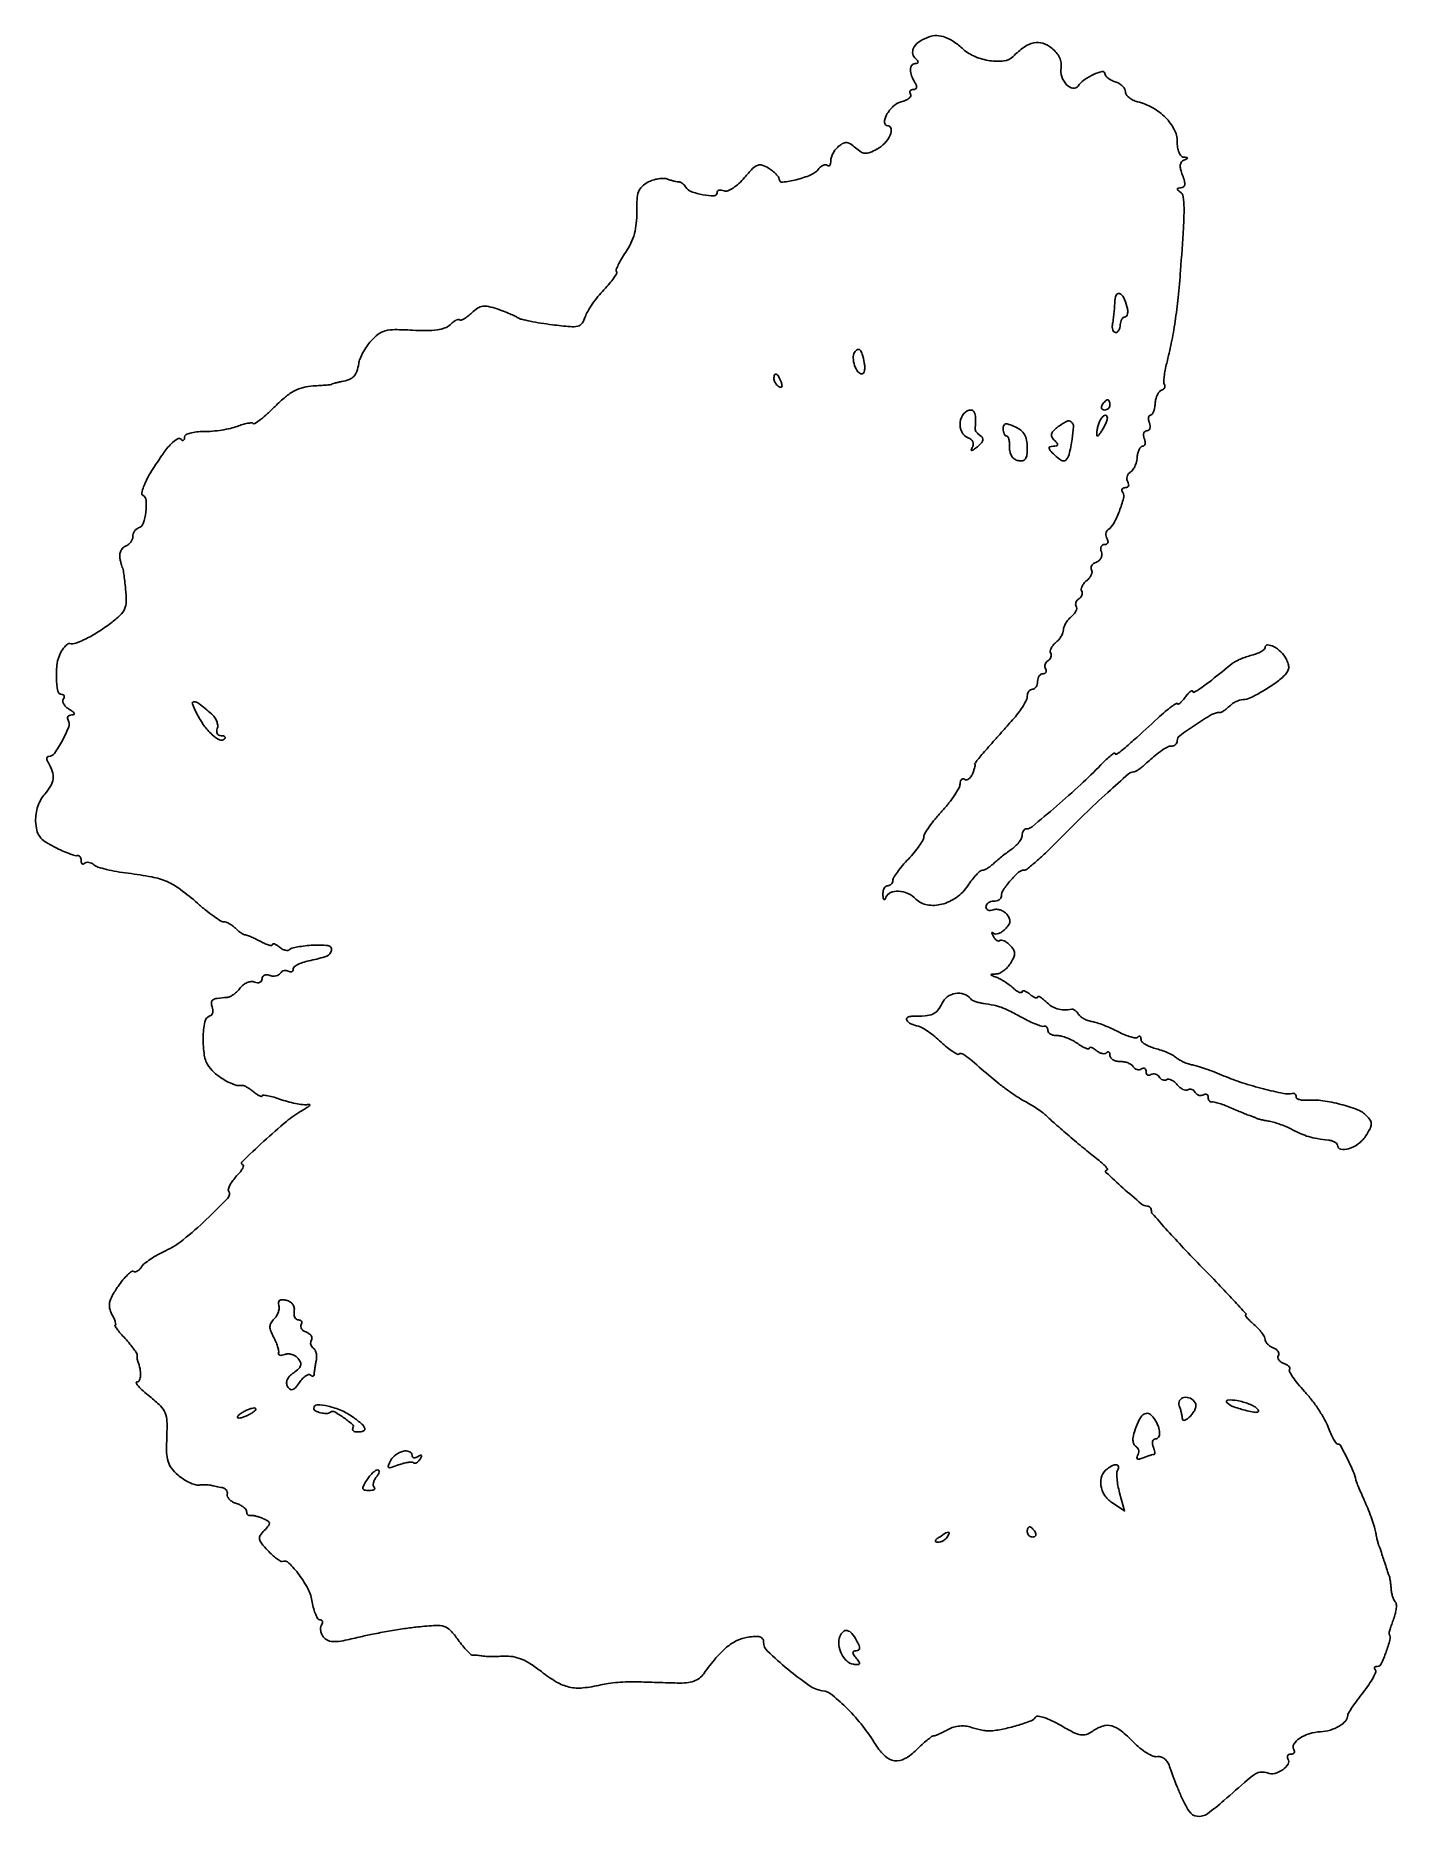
# Model space of a CAD drawing. Extents: x 0 to 263, y 1 to 345.
import ezdxf

# ---------------------------------------------------------------- set-up
doc = ezdxf.new("R2010")
doc.units = 0

msp = doc.modelspace()

# ---------------------------------------------------------------- linework, layer by layer
for points in [[(173.017857, 345.191978, 0.055986), (171.269963, 344.357728, 0.10469), (170.14503, 343.276069, 0.160143), (169.821988, 342.14755, 0.18885), (170.264286, 341.135714, -0.02348), (170.761425, 340.589554, -0.169134), (170.883788, 340.260885, -0.339318), (170.739641, 340.064404, -0.071017), (170.288484, 340, 0.241605), (169.648106, 339.671381, 0.160231), (169.395116, 338.867195, 0.090443), (169.633838, 337.648085, 0.046191), (170.337137, 336.25, -0.060671), (170.568373, 335.755239, -0.145885), (170.578898, 335.354895, -0.203348), (170.377005, 335.09725, -0.126901), (170, 335, 0.087191), (169.614875, 334.932326, 0.166056), (169.37257, 334.737585, 0.178826), (169.310427, 334.447142, 0.102972), (169.434072, 334.106674, -0.254882), (169.455169, 333.719507, -0.110643), (169.126753, 333.300765, -0.070506), (168.482393, 332.91053, -0.039484), (167.612581, 332.617612, 0.129978), (166.090312, 331.777251, 0.073592), (164.788729, 330.103493, 0.123203), (164.3843, 328.635725, 0.421172), (165.005136, 328, -0.369909), (165.653266, 327.444489, -0.146815), (165.479261, 326.191156, -0.080329), (164.420069, 324.608581, -0.082178), (162.92346, 323.454993, -0.029685), (161.559093, 322.823742, -0.109556), (160.626581, 322.677322, -0.124706), (159.787181, 322.946786, -0.043775), (158.768758, 323.714989, 0.035209), (157.807752, 324.466012, 0.125844), (157.078941, 324.72595, 0.144882), (156.375243, 324.586569, 0.052404), (155.518758, 324.015567, 0.052829), (154.937601, 323.419236, 0.042689), (154.446135, 322.671755, 0.044239), (154.110047, 321.893978, 0.080035), (154, 321.210889, -0.040694), (153.955221, 320.661608, -0.117354), (153.808733, 320.311549, -0.252704), (153.59419, 320.209025, -0.186142), (153.348877, 320.31779, 0.196402), (153.01535, 320.457833, 0.102767), (152.566226, 320.369056, 0.0757), (152.067383, 320.062471, 0.050036), (151.598877, 319.577969, -0.129625), (150.122233, 318.468513, -0.03546), (147.329403, 317.556455, -0.034292), (144.665872, 317.082208, -0.446106), (144, 317.679998, 0.157162), (143.869158, 318.085984, 0.036033), (143.401441, 318.646283, 0.033836), (142.742385, 319.242688, 0.027418), (141.962353, 319.791438, 0.060856), (140.748417, 320.358028, 0.173781), (139.830614, 320.331402, 0.108199), (138.86898, 319.68936, 0.016762), (137.327105, 317.976895, -0.031817), (136.229505, 316.829263, -0.042489), (135.090376, 315.946747, -0.048785), (134.066618, 315.418026, -0.188599), (133.364752, 315.413526, 0.057434), (132.842241, 315.547872, 0.102252), (132.400896, 315.518314, 0.148369), (132.111292, 315.334618, 0.179632), (132, 315.034836, -0.416067), (131.409992, 314.448546, -0.043579), (129.262885, 314.649724, -0.041617), (127.000305, 315.260622, -0.169168), (125.909496, 316.146439, 0.043291), (125.620834, 316.53406, 0.047593), (125.277981, 316.852855, 0.053165), (124.934547, 317.062335, 0.134224), (124.648694, 317.112767, -0.068345), (124.307548, 317.127874, -0.015641), (123.741857, 317.249638, -0.015892), (123.093195, 317.432708, -0.014889), (122.443037, 317.660232, 0.088796), (121.677527, 317.806883, 0.041732), (120.669043, 317.734894, 0.039607), (119.595472, 317.479162, 0.044624), (118.619765, 317.064096, 0.069985), (117.482364, 316.232814, 0.110544), (116.823213, 315.22612, 0.075675), (116.513324, 313.761187, 0.019597), (116.469269, 311.342604, -0.030676), (116.37892, 309.10513, -0.041495), (116.007481, 307.116284, -0.043424), (115.330997, 305.287887, -0.038941), (114.328011, 303.532084, 0.015164), (113.504506, 302.23741, 0.023731), (112.884788, 301.072032, 0.020268), (112.481276, 300.119653, 0.294504), (112.554935, 299.778398, -0.340286), (112.597596, 299.45058, -0.020544), (112.028954, 298.558847, -0.023866), (111.193967, 297.475102, -0.014634), (110.114191, 296.276905, 0.021359), (108.950828, 294.950523, 0.019001), (107.856263, 293.478277, 0.01942), (106.973554, 292.078036, 0.054129), (106.50523, 291.016477, -0.079099), (105.894633, 289.800008, -0.180181), (105.054051, 289.23574, -0.081254), (103.586606, 289.129157, -0.008521), (100.150007, 289.4972, -0.008311), (97.913234, 289.813208, -0.010635), (95.86594, 290.182033, -0.008702), (94.173829, 290.554943, -0.084297), (93.5, 290.841834, 0.034762), (92.926682, 291.155944, 0.007762), (91.905379, 291.60738, 0.008021), (90.706913, 292.092513, 0.007673), (89.47576, 292.546453, 0.029029), (87.813144, 293.024291, 0.092931), (86.665367, 293.06619, 0.107132), (85.673346, 292.690193, 0.045959), (84.555052, 291.808591, -0.022858), (83.795807, 291.151047, -0.036252), (83.083971, 290.668682, -0.041115), (82.500776, 290.393483, -0.294093), (82.210244, 290.456423, 0.261819), (81.940837, 290.531928, 0.059608), (81.480129, 290.359586, 0.046942), (80.92618, 290.003854, 0.030191), (80.354328, 289.497185, -0.111349), (79.373987, 288.877614, -0.049432), (77.88089, 288.507403, -0.035758), (75.827108, 288.357668, -0.015086), (73.060485, 288.437585, 0.012799), (69.676847, 288.550812, 0.065277), (67.812175, 288.321212, 0.099394), (66.457001, 287.66488, 0.05153), (65.078091, 286.374803, 0.028875), (64.253776, 285.308214, 0.024669), (63.510003, 284.097555, 0.025414), (62.943461, 282.927003, 0.062206), (62.683418, 282.007792, -0.039868), (62.31982, 280.46282, -0.113115), (61.757938, 279.517125, -0.114611), (60.845207, 278.917575, -0.041516), (59.341631, 278.501476, 0.007883), (58.635607, 278.356325, 0.012774), (58.040979, 278.208238, 0.006458), (57.555366, 278.067263, 0.330098), (57.5, 277.992537, -0.385765), (57.438427, 277.924608, -0.001918), (56.442226, 277.830424, -0.006921), (55.279795, 277.741224, -0.004168), (53.899067, 277.666026, 0.05114), (51.974598, 277.378585, 0.060253), (50.258572, 276.711387, 0.05027), (48.52354, 275.545578, 0.023363), (46.515734, 273.716667, -0.011651), (45.031776, 272.299953, -0.019222), (43.706501, 271.1826, -0.013888), (42.60496, 270.372227, -0.362733), (42.263844, 270.402823, 0.216484), (41.931378, 270.527588, 0.027648), (41.154659, 270.431835, 0.028305), (40.195367, 270.202627, 0.019988), (39.147177, 269.842304, -0.036555), (37.866471, 269.448948, -0.017509), (36.176046, 269.124018, -0.017255), (34.379421, 268.90669, -0.023551), (32.75, 268.843469, 0.027329), (31.300974, 268.776285, 0.044446), (30.092136, 268.544041, 0.056416), (29.251936, 268.197342, 0.273189), (29, 267.770654, -0.056964), (28.956505, 267.390112, -0.171315), (28.818155, 267.172808, -0.254094), (28.616269, 267.138806, -0.114142), (28.380952, 267.285714, 0.336801), (27.579851, 267.395064, 0.074433), (26.414638, 266.485745, 0.038449), (24.837909, 264.546579, 0.01068), (22.674085, 261.275768, 0.020026), (21.727288, 259.633791, 0.032447), (21.073144, 258.161602, 0.034799), (20.734893, 257.001441, 0.317943), (20.929247, 256.543728, -0.241392), (21.562725, 255.495267, -0.049452), (21.497877, 253.263174, -0.049442), (20.994837, 251.082063, -0.235085), (20.114251, 250.20475, 0.096052), (19.68836, 249.964694, 0.070286), (19.327311, 249.557719, 0.068104), (19.083467, 249.05206, 0.078494), (19, 248.523655, -0.096936), (18.89404, 247.982243, -0.066865), (18.5827, 247.438563, -0.064241), (18.122483, 246.975118, -0.073678), (17.579405, 246.668844, 0.111958), (17.062936, 246.323492, 0.082682), (16.677185, 245.751611, 0.077134), (16.478261, 245.045158, 0.077199), (16.502894, 244.311856, 0.008039), (16.646411, 243.61725, 0.013017), (16.793212, 243.032233, 0.006696), (16.933073, 242.555351, 0.329205), (17.008029, 242.5, -0.372448), (17.079737, 242.437982, -0.001446), (17.244076, 241.286628, -0.005991), (17.414211, 239.953183, -0.003617), (17.585435, 238.369371, -0.025608), (17.704299, 235.957967, -0.101637), (17.404676, 234.513528, -0.103283), (16.562668, 233.316324, -0.026898), (14.750894, 231.795755, -0.018827), (12.276303, 230.077976, -0.026911), (9.951226, 228.761069, -0.028561), (7.980668, 227.917628, -0.13865), (6.779857, 227.831289, 0.206493), (6.432932, 227.759701, 0.046586), (5.963363, 227.36108, 0.040861), (5.465625, 226.760646, 0.029779), (5.011568, 226.021614, 0.090235), (4.354956, 223.981731, 0.040986), (4.215706, 221.17118, 0.038322), (4.492017, 218.646911, 0.36083), (5.271725, 218, -0.135919), (5.546149, 217.923997, -0.190765), (5.699041, 217.724304, -0.141019), (5.6979, 217.420751, -0.067509), (5.537985, 217.06146, 0.182072), (5.452394, 216.624379, 0.094539), (5.648566, 216.095745, 0.073147), (6.094167, 215.555724, 0.051962), (6.728968, 215.091869, -0.023345), (7.401229, 214.65727, -0.135748), (7.664176, 214.332359, -0.407212), (7.584315, 214.122032, -0.103181), (7.190983, 214.030409, 0.083073), (6.737316, 213.943634, 0.157163), (6.447665, 213.715785, 0.178006), (6.366524, 213.384453, 0.110805), (6.498732, 213.002052, -0.238566), (6.606971, 211.734649, -0.027781), (5.360921, 209.07912, -0.027609), (3.830155, 206.579459, -0.246337), (2.725375, 206, 0.202102), (2.472942, 205.893621, 0.182787), (2.359106, 205.632812, 0.104674), (2.423623, 205.229493, 0.047833), (2.662863, 204.75, -0.061264), (3.418443, 203.128332, -0.107689), (3.564141, 201.662854, -0.104241), (3.086573, 200.23698, -0.054831), (1.964944, 198.731997, 0.061739), (1.20692, 197.685113, 0.044855), (0.628095, 196.366827, 0.043365), (0.276256, 194.912754, 0.047111), (0.193982, 193.460086, 0.046501), (0.423443, 191.711913, 0.103499), (0.980019, 190.497398, 0.089514), (2.035024, 189.502127, 0.028858), (3.907898, 188.429743, 0.011443), (5.338413, 187.757274, 0.015374), (6.665132, 187.218418, 0.01245), (7.780607, 186.836144, 0.136087), (8.25, 186.819827, -0.161889), (8.535234, 186.795457, -0.129347), (8.779687, 186.604366, -0.098843), (8.944302, 186.266178, -0.064075), (9, 185.833333, 0.057388), (9.046271, 185.43152, 0.172529), (9.193285, 185.20266, 0.253554), (9.407824, 185.167715, 0.113033), (9.657991, 185.324657, -0.152129), (9.997309, 185.502803, -0.087205), (10.463742, 185.506321, -0.072855), (10.984027, 185.33858, -0.058916), (11.476986, 185.0191, 0.098045), (12.237008, 184.606598, 0.01526), (13.892303, 184.146203, 0.016494), (15.904528, 183.721986, 0.013695), (18.068995, 183.400604, -0.016865), (22.679957, 182.68607, -0.055184), (25.625435, 181.782268, -0.058776), (28.202776, 180.288052, -0.021008), (31.5, 177.5953, 0.011825), (33.108623, 176.231594, 0.015843), (34.633437, 175.077581, 0.012984), (35.940895, 174.20178, 0.137346), (36.55, 174.019184, -0.086357), (37.040778, 173.924515, -0.035364), (37.65875, 173.638448, -0.033659), (38.294201, 173.229769, -0.03666), (38.85, 172.75, 0.024167), (39.379949, 172.268947, 0.02649), (39.938438, 171.856778, 0.027239), (40.448948, 171.558792, 0.106224), (40.8, 171.464565, -0.078349), (41.198794, 171.380832, -0.011882), (41.955313, 171.072425, -0.013066), (42.837236, 170.66047, -0.010974), (43.75, 170.179381, 0.021153), (44.613501, 169.746478, 0.041295), (45.339062, 169.489924, 0.064248), (45.837844, 169.425217, 0.414416), (46, 169.587261, -0.346558), (46.118072, 169.737152, -0.141947), (46.394215, 169.724541, -0.063781), (46.826354, 169.513106, -0.027583), (47.342009, 169.131121, 0.047616), (47.901172, 168.750573, 0.063773), (48.471384, 168.526102, 0.079639), (48.965802, 168.482125, 0.180722), (49.302167, 168.6355, -0.135507), (49.750636, 168.889914, -0.015366), (50.901087, 169.142256, -0.017699), (52.316735, 169.355917, -0.013524), (53.877261, 169.492588, -0.046928), (56.742327, 169.396644, -0.42111), (57.424413, 168.492653, -0.277593), (56.495271, 167.372139, -0.037893), (53.430731, 166.552983, 0.02686), (52.116628, 166.232579, 0.03931), (51.007777, 165.800658, 0.044933), (50.220353, 165.328841, 0.239732), (50, 164.89567, -0.104928), (49.927542, 164.554196, -0.180035), (49.726548, 164.348744, -0.164464), (49.424658, 164.314148, -0.085625), (49.069098, 164.457295, 0.103611), (48.667904, 164.60242, 0.098908), (48.235069, 164.577909, 0.096804), (47.837438, 164.387421, 0.094647), (47.537073, 164.059986, -0.125083), (47.196646, 163.730973, -0.08122), (46.681312, 163.538534, -0.072801), (46.07409, 163.508172, -0.06786), (45.467975, 163.650663, 0.074138), (44.906817, 163.775208, 0.122511), (44.431218, 163.691898, 0.152443), (44.117201, 163.41661, 0.137982), (44, 163, -0.138511), (43.882382, 162.583565, -0.152473), (43.567414, 162.308627, -0.122232), (43.090319, 162.22586, -0.073865), (42.527366, 162.351125, 0.11717), (41.868866, 162.439314, 0.073576), (41.112092, 162.24847, 0.06724), (40.375774, 161.818834, 0.066653), (39.777366, 161.208114, -0.039551), (39.196271, 160.547129, -0.03741), (38.508039, 159.972383, -0.039711), (37.81983, 159.558339, -0.095893), (37.25, 159.4, 0.01229), (35.274183, 159.192954, 0.108731), (34.454246, 158.897736, 0.258969), (34.180211, 158.398235, 0.090592), (34.336834, 157.564608, -0.06514), (34.474812, 156.991634, -0.085552), (34.440208, 156.455649, -0.104036), (34.243211, 156.03989, -0.150939), (33.915264, 155.805088, 0.271807), (32.918881, 154.665042, 0.041802), (32.593997, 151.549665, 0.044071), (32.820171, 148.215454, 0.114293), (33.715573, 145.995689, 0.06897), (35.006322, 144.606645, 0.041922), (36.858973, 143.337693, 0.041676), (38.754036, 142.460659, 0.142226), (40.096305, 142.369801, -0.155037), (40.425876, 142.339176, -0.026051), (41.003219, 142.058598, -0.026368), (41.669445, 141.643515, -0.020706), (42.346305, 141.127555, 0.019554), (42.981453, 140.641074, 0.041702), (43.514227, 140.328079, 0.077448), (43.870501, 140.220511, 0.455427), (44, 140.333196, -0.446307), (44.182349, 140.496791, -0.020851), (45.101563, 140.357854, -0.022917), (46.311618, 140.064897, -0.012939), (47.75, 139.605358, 0.019762), (49.295702, 139.13467, 0.02116), (50.839062, 138.799642, 0.021294), (52.181823, 138.625644, 0.086455), (53, 138.696345, -0.230491), (53.219469, 138.653136, -0.46806), (53.226794, 138.499982, -0.045154), (52.670159, 138.074358, -0.010645), (51.665683, 137.470512, 0.044577), (48.709502, 135.408457, 0.011378), (44.319158, 131.55066, 0.006222), (40.072704, 127.54585, 0.67171), (40.288955, 127.005589, -0.471806), (40.429625, 126.832357, -0.078531), (40.25737, 126.369655, -0.040607), (39.788228, 125.675447, -0.018642), (39.073536, 124.848556, 0.026152), (38.338458, 123.971813, 0.037214), (37.789155, 123.116798, 0.041232), (37.469567, 122.38993, 0.225036), (37.515832, 121.974384, -0.341723), (37.367156, 120.5635, -0.011889), (33.204183, 116.416586, -0.020476), (28.749371, 112.519305, -0.060722), (25.307469, 110.378142, 0.018545), (23.790377, 109.603132, 0.020255), (22.380078, 108.7387, 0.020185), (21.240648, 107.906611, 0.087767), (20.68854, 107.282922, -0.052598), (20.324754, 106.808934, -0.072649), (19.903675, 106.478032, -0.092767), (19.493272, 106.334701, -0.177987), (19.156157, 106.403489, 0.30657), (18.744788, 106.38646, 0.032522), (17.973173, 105.734767, 0.031304), (17.072644, 104.752173, 0.019634), (16.141335, 103.501315, 0.020834), (14.998617, 101.67488, 0.075842), (14.510356, 100.400999, 0.107954), (14.510858, 99.291146, 0.069077), (14.958901, 98.076793, -0.017226), (15.350713, 97.279867, -0.032663), (15.60069, 96.610058, -0.042973), (15.700469, 96.132575, -0.449847), (15.582933, 96, 0.591599), (15.511747, 95.870422, 0.017721), (15.948515, 95.234078, 0.018158), (16.619054, 94.393371, 0.009457), (17.51195, 93.392604, -0.013011), (18.43157, 92.347021, -0.018151), (19.1943, 91.362366, -0.014702), (19.762029, 90.520594, -0.174705), (19.84578, 90.142604, 0.033146), (19.828349, 89.860012, 0.023333), (19.84469, 89.54189, 0.023647), (19.889195, 89.23767, 0.044827), (19.95809, 89, -0.042036), (20.384972, 87.557475, -0.062501), (20.488593, 86.246088, -0.091969), (20.273921, 85.326799, -0.297859), (19.774012, 85, 0.568316), (19.645452, 84.784163, 0.057096), (20.072066, 84.174366, 0.030133), (20.975896, 83.269407, 0.013569), (22.261758, 82.189331, -0.024673), (24.313675, 80.386623, -0.102226), (25.236028, 79.029356, -0.092005), (25.594338, 77.345321, -0.017898), (25.56426, 74.226203, 0.017451), (25.534283, 71.38114, 0.066725), (25.81197, 69.633957, 0.090794), (26.487828, 68.309868, 0.050554), (27.731868, 66.985342, 0.034772), (28.775188, 66.19847, 0.034251), (29.92261, 65.559372, 0.036292), (31.003882, 65.143513, 0.098648), (31.81687, 65.063625, -0.016411), (32.516276, 65.109776, -0.015816), (33.225893, 65.1108, -0.015957), (33.850391, 65.07197, -0.054023), (34.25, 64.990154, 0.01928), (34.624132, 64.886073, 0.007572), (35.146875, 64.770474, 0.007482), (35.716469, 64.66239, 0.009259), (36.25, 64.579545, -0.092398), (36.709614, 64.427336, -0.101976), (37.065342, 64.123228, -0.106388), (37.261764, 63.714773, -0.109047), (37.270313, 63.265486, 0.163275), (37.331397, 62.781266, 0.082685), (37.68963, 62.273243, 0.067893), (38.280084, 61.818718, 0.053335), (39.020313, 61.493553, -0.040116), (39.777922, 61.184328, -0.050034), (40.418467, 60.775841, -0.05848), (40.860011, 60.335086, -0.168947), (41, 59.932612, 0.081871), (41.056736, 59.58844, 0.111202), (41.220312, 59.32059, 0.126772), (41.464372, 59.171342, 0.126989), (41.75, 59.158759, -0.088557), (42.150672, 59.171563, -0.023028), (42.786201, 59.04884, -0.022675), (43.509133, 58.839278, -0.021417), (44.224301, 58.561631, -0.030268), (45.165661, 58.079109, -0.242498), (45.416777, 57.67929, -0.199701), (45.260249, 57.189327, -0.020493), (44.419023, 56.276165, 0.049517), (43.650421, 55.338133, 0.191414), (43.497061, 54.615918, 0.128876), (43.863119, 53.80786, 0.018126), (45.077466, 52.417541, 0.017268), (45.960582, 51.540276, 0.024916), (46.804077, 50.833093, 0.022661), (47.526006, 50.336452, 0.223362), (47.882745, 50.294248, -0.283787), (49.195737, 49.985041, -0.037372), (51.149256, 47.720377, -0.040794), (52.884703, 44.924517, -0.078434), (53.705892, 42.424951, 0.024849), (53.986325, 41.112865, 0.03717), (54.371072, 40.006079, 0.041678), (54.795698, 39.214135, 0.254095), (55.189859, 39, -0.138566), (55.489868, 38.91523, -0.191081), (55.655883, 38.693382, -0.139214), (55.651889, 38.355837, -0.066371), (55.472927, 37.956195, 0.117071), (55.307788, 37.458696, 0.069183), (55.339681, 36.830587, 0.063146), (55.553778, 36.173547, 0.062983), (55.925219, 35.590106, 0.128308), (56.766747, 34.985704, 0.094372), (57.901427, 34.779883, 0.047629), (59.655981, 34.962898, 0.009304), (62.761308, 35.649901, -0.009921), (65.364876, 36.222532, -0.006046), (68.460362, 36.800414, -0.006058), (71.543748, 37.299125, -0.010668), (74.103752, 37.625747, -0.011777), (77.617574, 37.914568, -0.092302), (79.237114, 37.710038, -0.129618), (80.428644, 36.950491, -0.03169), (81.908784, 35.1281, 0.015355), (82.802642, 33.951026, 0.022268), (83.667585, 32.974188, 0.019022), (84.422793, 32.25134, 0.220599), (84.805032, 32.136765, -0.037169), (85.141748, 32.159939, -0.016224), (85.589603, 32.142896, -0.015951), (86.066234, 32.093927, -0.020508), (86.5, 32.017104, 0.043754), (87.079086, 31.942074, 0.007938), (88.163417, 31.914396, 0.008495), (89.437613, 31.923755, 0.00761), (90.75844, 31.976028, -0.057628), (92.491167, 31.871324, -0.054091), (94.193683, 31.375192, -0.045309), (95.995176, 30.432291, -0.024281), (98.038254, 28.969702, 0.033993), (100.955769, 26.965603, 0.078741), (103.419234, 25.990861, 0.079367), (106.051103, 25.829547, 0.034963), (109.5, 26.411225, -0.025733), (110.933591, 26.68029, -0.012367), (112.79375, 26.884495, -0.012227), (114.749299, 27.002272, -0.017105), (116.5, 27.004889, 0.000368), (118.306244, 26.94711, 0.000225), (120.437677, 26.881457, 0.000225), (122.548966, 26.818325, 0.0004), (124.287835, 26.768507, 0.030691), (126.102704, 26.829367, 0.061018), (127.505455, 27.138291, 0.075489), (128.589323, 27.715499, 0.078727), (129.435191, 28.581511, -0.0201), (131.786676, 31.632116, -0.045291), (133.853441, 33.690576, -0.059521), (135.843101, 34.977042, -0.074826), (137.933924, 35.636867, -0.024724), (139.371227, 35.79107, -0.087418), (140.289655, 35.683165, -0.163365), (140.802939, 35.320421, -0.159254), (141, 34.717413, 0.205413), (141.775628, 32.909103, 0.017114), (145.675787, 29.445435, 0.020725), (149.819642, 26.291834, 0.118558), (152.374615, 25.291836, -0.138624), (154.315772, 24.442277, -0.026012), (157.208542, 21.800674, -0.027494), (160.195489, 18.420805, -0.029838), (162.706623, 14.821256, 0.065431), (164.485936, 12.621605, 0.160748), (166.343253, 11.744487, 0.161867), (168.348823, 12.14794, 0.066581), (170.579753, 13.85248, -0.010536), (171.640246, 14.869197, -0.014559), (172.636496, 15.7327, -0.011089), (173.491954, 16.40054, -0.147313), (173.863636, 16.535435, 0.07955), (174.231146, 16.615457, 0.011001), (174.954772, 16.917282, 0.012379), (175.801481, 17.317883, 0.0102), (176.684525, 17.785578, -0.053806), (177.748222, 18.235262, -0.050823), (178.904055, 18.458631, -0.051086), (180.075282, 18.443706, -0.055633), (181.184525, 18.188686, 0.022288), (182.181037, 17.888532, 0.018689), (183.260454, 17.657762, 0.019096), (184.263724, 17.521433, 0.048163), (185, 17.520978, 0.029033), (187.569541, 17.919017, 0.021805), (190.338736, 18.641877, 0.016975), (192.775886, 19.484536, 0.164045), (193.607246, 20.173528, -0.307363), (194.076274, 20.383448, -0.035284), (195.257993, 20.086597, -0.032854), (196.759031, 19.483, -0.020521), (198.432524, 18.592411, 0.012978), (200.904238, 17.228806, 0.075783), (202.307042, 16.75316, 0.129051), (203.427251, 16.844161, 0.068424), (204.674713, 17.484713, -0.075057), (206.612349, 18.447562, -0.144745), (208.329264, 18.488526, -0.1058), (210.154137, 17.551305, -0.029587), (212.527171, 15.365173, 0.029521), (213.787182, 14.204097, 0.034471), (215.114346, 13.263383, 0.036888), (216.323789, 12.64299, 0.139376), (217.159963, 12.539407, -0.117761), (217.865388, 12.482339, -0.090054), (218.548904, 12.113545, -0.079612), (219.127233, 11.476974, -0.065417), (219.525441, 10.648302, 0.002079), (219.811568, 9.789109, 0.002504), (220.087842, 8.984189, 0.002135), (220.326762, 8.308577, 0.016877), (220.449272, 8, -0.003012), (220.586034, 7.681564, -0.000286), (220.915429, 6.900428, -0.000365), (221.306954, 5.968568, -0.000288), (221.729619, 4.958903, 0.04438), (223.307947, 1.960812, 0.225527), (224.869786, 0.994877, 0.18262), (226.838576, 1.49971, 0.028373), (230.048992, 4.037958, -0.002296), (234.55401, 7.998257, -0.037735), (236.16017, 9.196892, -0.124986), (237.25938, 9.557496, -0.10911), (238.459003, 9.377358, 0.152933), (239.872211, 9.28836, 0.090918), (241.424592, 9.985262, 0.109066), (242.440673, 11.075454, 0.278516), (242.429973, 12.113307, -0.104014), (242.308048, 12.451204, -0.179479), (242.371365, 12.739534, -0.165207), (242.614462, 12.932919, -0.086348), (243, 13, 0.086348), (243.385538, 13.067081, 0.165207), (243.628635, 13.260466, 0.179479), (243.691952, 13.548796, 0.104014), (243.570027, 13.886693, -0.287433), (243.576587, 14.944534, -0.103805), (244.672837, 16.068657, -0.073314), (246.555423, 16.965813, -0.06208), (248.728301, 17.348539, 0.060403), (250.621902, 17.675552, 0.063076), (252.352866, 18.443683, 0.073459), (253.58857, 19.464158, 0.185549), (254, 20.534667, -0.140853), (254.121044, 20.955826, -0.007804), (254.873386, 22.115908, -0.011562), (255.834191, 23.478769, -0.008166), (256.97323, 24.966199, 0.017637), (258.066454, 26.451239, 0.027793), (258.885103, 27.805437, 0.026552), (259.398567, 28.910178, 0.300425), (259.306563, 29.360104, -0.105241), (259.148452, 29.603717, -0.248977), (259.174005, 29.812031, -0.181537), (259.381836, 29.954689, -0.060671), (259.753878, 30, 0.293067), (260.470724, 30.459646, 0.020959), (261.409537, 32.753026, 0.023412), (262.143495, 35.127221, 0.190826), (262.0055, 36.233352, -0.192934), (261.981737, 36.430339, -0.006494), (262.197964, 37.19928, -0.011431), (262.490766, 38.113444, -0.007622), (262.865857, 39.147177, 0.029136), (263.200841, 40.210971, 0.037772), (263.375108, 41.218305, 0.04156), (263.385604, 42.043172, 0.180692), (263.186156, 42.480511, -0.090341), (262.913449, 42.874705, -0.030737), (262.66484, 43.528129, -0.029392), (262.473404, 44.299243, -0.029871), (262.375, 45.083333, 0.010288), (262.308808, 45.853802, 0.011918), (262.213281, 46.583854, 0.011005), (262.104493, 47.195732, 0.066519), (262, 47.5, -0.026436), (261.886909, 47.759641, -0.009044), (261.75, 48.146875, -0.008962), (261.614051, 48.580476, -0.010232), (261.5, 49, 0.010232), (261.385949, 49.419524, 0.008962), (261.25, 49.853125, 0.009044), (261.113091, 50.240359, 0.026436), (261, 50.5, -0.026436), (260.886909, 50.759641, -0.009044), (260.75, 51.146875, -0.008962), (260.614051, 51.580476, -0.010232), (260.5, 52, 0.011706), (260.389666, 52.40118, 0.013318), (260.26489, 52.779687, 0.012552), (260.142826, 53.09424, 0.069558), (260.05069, 53.25, -0.102714), (259.954877, 53.439397, -0.005493), (259.785516, 54.095414, -0.008418), (259.604602, 54.886493, -0.006021), (259.427853, 55.776942, 0.027703), (259.152564, 56.905303, 0.00995), (258.640592, 58.478681, 0.009835), (258.009834, 60.184585, 0.011496), (257.342557, 61.776942, -0.002519), (256.698532, 63.239584, -0.003528), (256.138981, 64.553227, -0.002124), (255.680625, 65.663953, -0.046522), (255.578824, 66, 0.050512), (255.044381, 67.71489, 0.01513), (253.893799, 70.201951, 0.007462), (252.605532, 72.685655, 0.276055), (252.079568, 73, -0.243799), (251.752128, 73.169749, -0.023157), (251.25127, 73.954688, -0.025453), (250.716847, 75.004813, -0.017208), (250.211623, 76.25, 0.040588), (249.516864, 77.756271, 0.017883), (248.371022, 79.62914, 0.017561), (247.007741, 81.538981, 0.022544), (245.617027, 83.189626, -0.014193), (244.350649, 84.642752, -0.023082), (243.370336, 85.95312, -0.019332), (242.697884, 87.031719, -0.338124), (242.749421, 87.416087, 0.26631), (242.818641, 87.671295, 0.125962), (242.647579, 87.979797, 0.073824), (242.23827, 88.301767, 0.038203), (241.648872, 88.581246, -0.058519), (241.06366, 88.888382, -0.089289), (240.656275, 89.290044, -0.119287), (240.486558, 89.718794, -0.175014), (240.569126, 90.111848, 0.167004), (240.657592, 90.502648, 0.120994), (240.503714, 90.92531, 0.092413), (240.120021, 91.317637, 0.061531), (239.563382, 91.614052, -0.053128), (238.965447, 91.919714, -0.05661), (238.459243, 92.339053, -0.063443), (238.114398, 92.803028, -0.128817), (238, 93.239693, 0.130475), (237.86317, 93.755121, 0.030214), (237.367553, 94.512623, 0.029196), (236.671133, 95.342537, 0.024958), (235.84699, 96.132705, -0.012079), (235.059312, 96.849914, -0.025347), (234.490577, 97.451482, -0.0385), (234.182572, 97.874181, -0.587106), (234.252789, 98, 0.651222), (234.323416, 98.159726, 0.001327), (231.884494, 100.826552, 0.004858), (228.973507, 103.931552, 0.002786), (225.405799, 107.622306, -0.004261), (221.800696, 111.373822, -0.006623), (218.762953, 114.675882, -0.002471), (216.216923, 117.546524, -0.182124), (216, 118.122306, 0.083697), (215.943249, 118.458958, 0.090859), (215.779687, 118.747813, 0.097738), (215.536127, 118.944566, 0.115272), (215.25, 119.019184, -0.169852), (214.052202, 119.472864, -0.007009), (210.525556, 122.519938, -0.007512), (207.21717, 125.550607, -0.678629), (207.395788, 126, 0.564961), (207.501959, 126.176207, 0.061214), (207.165573, 126.659035, 0.030984), (206.432645, 127.381294, 0.013783), (205.384859, 128.243524, -0.007026), (202.937206, 130.202849, -0.004251), (200.091794, 132.58783, -0.004186), (197.41103, 134.912937, -0.01134), (195.561741, 136.620325, 0.035647), (194.92085, 137.156795, 0.010781), (193.875933, 137.877992, 0.010741), (192.665975, 138.638387, 0.011491), (191.451103, 139.328522, -0.021993), (190.072763, 140.150267, -0.009949), (188.338762, 141.340348, -0.009829), (186.555787, 142.670739, -0.013259), (185, 143.947516, 0.001442), (181.326212, 147.110647, 0.021155), (179.983382, 148.16505, 0.074665), (179.245807, 148.543712, 0.285024), (178.764254, 148.430921, -0.336019), (178.444935, 148.386876, -0.020501), (177.5727, 148.924362, -0.023854), (176.51187, 149.715771, -0.014681), (175.33821, 150.741032, 0.016427), (174.093444, 151.820773, 0.017929), (172.81536, 152.783973, 0.017665), (171.668825, 153.526392, 0.079741), (170.930512, 153.821429, -0.05), (169.485705, 154.30173, -0.143435), (168.688923, 154.980764, -0.427182), (168.810222, 155.505081, -0.136639), (169.673972, 155.738949, 0.018835), (172.270018, 155.818119, 0.084558), (173.742225, 156.173508, 0.12436), (174.71842, 156.920297, 0.063461), (175.521937, 158.25, -0.134393), (176.538151, 159.496443, -0.114691), (178.11005, 160.144842, -0.119022), (179.760024, 160.022382, -0.15219), (181, 159.15005, 0.110851), (181.323239, 158.880904, 0.029515), (181.940625, 158.609242, 0.028425), (182.697707, 158.376149, 0.025917), (183.5, 158.221838, -0.015338), (185.511613, 157.878876, -0.037464), (186.957247, 157.471875, -0.030044), (188.501213, 156.801924, -0.007026), (191, 155.489831, 0.01254), (192.395249, 154.77671, 0.01696), (193.692188, 154.20762, 0.013986), (194.782872, 153.807498, 0.148887), (195.25, 153.794397, -0.136089), (195.535398, 153.793554, -0.135996), (195.779687, 153.645854, -0.113356), (195.943618, 153.366653, -0.076439), (196, 153, 0.172913), (196.136022, 152.618435, 0.093637), (196.522139, 152.29375, 0.073999), (197.097501, 152.07407, 0.054303), (197.777494, 152, -0.0647), (198.615973, 151.891044, -0.028182), (199.68571, 151.542718, -0.027309), (200.796096, 151.039179, -0.032678), (201.777494, 150.443296, 0.01938), (202.630761, 149.893657, 0.039381), (203.347139, 149.543374, 0.064928), (203.836511, 149.4203, 0.448825), (204, 149.565741, -0.334954), (204.118719, 149.723074, -0.148875), (204.394215, 149.71822, -0.066473), (204.826338, 149.511635, -0.028513), (205.342009, 149.131121, 0.050768), (205.904134, 148.753708, 0.066538), (206.483088, 148.537806, 0.082297), (206.989854, 148.507446, 0.171918), (207.342009, 148.675343, -0.113033), (207.592176, 148.832285, -0.253554), (207.806715, 148.79734, -0.172529), (207.953729, 148.56848, -0.057388), (208, 148.166667, 0.163043), (208.14908, 147.721641, 0.09607), (208.570164, 147.342708, 0.077332), (209.198629, 147.086686, 0.058189), (209.940983, 147, -0.047606), (210.730041, 146.924701, -0.046638), (211.496311, 146.701458, -0.050526), (212.12997, 146.373446, -0.110089), (212.510081, 145.983688, 0.090427), (212.820631, 145.639411, 0.095498), (213.22714, 145.434921, 0.099685), (213.665803, 145.401101, 0.108373), (214.069098, 145.542705, -0.09743), (214.424129, 145.676067, -0.174978), (214.726548, 145.620609, -0.170591), (214.928939, 145.382769, -0.092039), (215, 145, 0.092039), (215.071061, 144.617231, 0.170591), (215.273452, 144.379391, 0.174978), (215.575871, 144.323933, 0.09743), (215.930902, 144.457295, -0.110145), (216.334982, 144.597587, -0.099917), (216.775821, 144.560288, -0.094986), (217.185645, 144.350569, -0.088941), (217.5, 144, 0.077662), (217.805449, 143.643616, 0.090161), (218.190895, 143.419142, 0.100779), (218.594843, 143.359477, 0.125487), (218.955791, 143.472678, -0.175823), (219.359282, 143.556776, -0.075522), (219.893536, 143.39539, -0.061499), (220.470255, 143.0282, -0.047102), (221, 142.5, 0.047102), (221.529745, 141.9718, 0.061499), (222.106464, 141.60461, 0.075522), (222.640718, 141.443224, 0.175823), (223.044209, 141.527322, -0.125487), (223.405157, 141.640523, -0.100779), (223.809105, 141.580858, -0.090161), (224.194551, 141.356384, -0.077662), (224.5, 141, 0.088941), (224.814355, 140.649431, 0.094986), (225.224179, 140.439712, 0.099917), (225.665018, 140.402413, 0.110145), (226.069098, 140.542705, -0.090666), (226.42443, 140.681645, -0.169366), (226.726548, 140.637945, -0.176081), (226.928183, 140.418448, -0.098926), (227, 140.059017, 0.07111), (227.056136, 139.666302, 0.103397), (227.220313, 139.358521, 0.127472), (227.464584, 139.183715, 0.14593), (227.75, 139.161482, -0.114754), (228.202744, 139.154039, -0.014141), (229.160937, 138.88552, -0.016113), (230.29635, 138.491875, -0.012675), (231.5, 137.995276, 0.00314), (232.703619, 137.471614, 0.003807), (233.839063, 136.996263, 0.003229), (234.799734, 136.609875, 0.026114), (235.25, 136.458794, -0.014364), (235.555466, 136.364221, -0.014627), (235.853125, 136.252786, -0.014544), (236.10567, 136.141047, -0.056914), (236.25, 136.05069, 0.103298), (236.440162, 135.954766, 0.005333), (237.109697, 135.783336, 0.008285), (237.916479, 135.600024, 0.005905), (238.825565, 135.420432, -0.025993), (239.873395, 135.16933, -0.014969), (241.106736, 134.76456, -0.01493), (242.32422, 134.282642, -0.024087), (243.325565, 133.792835, 0.022823), (244.924471, 133.005717, 0.03198), (246.42055, 132.463194, 0.02871), (248.091497, 132.078048, 0.014162), (250.25, 131.772082, -0.0422), (250.919832, 131.638503, -0.057921), (251.485938, 131.401224, -0.07247), (251.872202, 131.103111, -0.194605), (252, 130.787196, 0.356105), (252.628698, 130.016393, 0.128952), (254.142523, 130.098378, 0.080156), (256.027877, 131.057409, 0.0903), (257.427193, 132.529226, 0.020761), (258.297522, 133.986026, 0.111277), (258.547407, 134.870438, 0.156864), (258.35017, 135.6195, 0.054238), (257.640829, 136.502029, 0.104316), (255.867639, 137.657484, 0.028031), (252.652919, 138.699984, 0.029241), (249.151498, 139.406392, 0.053841), (246.25, 139.502274, -0.035107), (245.388071, 139.498517, -0.055428), (244.660937, 139.628257, -0.07512), (244.164297, 139.860412, -0.25097), (244, 140.167119, 0.093193), (243.942663, 140.472074, 0.119064), (243.779687, 140.705898, 0.125874), (243.535843, 140.831191, 0.111705), (243.25, 140.831684, -0.106046), (241.531458, 140.815423, -0.011872), (237.698019, 141.695153, -0.015418), (233.59279, 142.876336, -0.023099), (230.098529, 144.180355, 0.008281), (228.285002, 144.91906, 0.008673), (226.475634, 145.58549, 0.008399), (224.895095, 146.10709, 0.037648), (223.94606, 146.326003, -0.04156), (223.177046, 146.509729, -0.025877), (222.311936, 146.844607, -0.025892), (221.487214, 147.266496, -0.042051), (220.841936, 147.716218, 0.04932), (220.132319, 148.195638, 0.019823), (219.080123, 148.711668, 0.019387), (217.894352, 149.181918, 0.023224), (216.744406, 149.528014, -0.034116), (215.69372, 149.869346, -0.046176), (214.806169, 150.325344, -0.054512), (214.188419, 150.820624, -0.199088), (214, 151.275075, 0.061179), (213.955568, 151.636847, 0.182871), (213.815882, 151.838352, 0.248216), (213.611884, 151.862184, 0.104149), (213.373216, 151.706549, -0.233533), (212.944293, 151.561281, -0.033829), (212.013105, 151.749965, -0.032468), (210.865235, 152.146302, -0.022464), (209.623216, 152.734511, 0.015344), (208.283966, 153.39227, 0.013318), (206.842696, 154.000297, 0.013512), (205.507963, 154.480805, 0.037802), (204.54341, 154.719882, -0.042087), (203.746343, 154.9247, -0.038434), (202.969099, 155.264807, -0.04064), (202.321668, 155.680285, -0.091616), (201.931606, 156.110664, 0.043733), (201.633709, 156.509949, 0.049185), (201.281392, 156.83431, 0.055498), (200.92974, 157.042687, 0.140181), (200.638197, 157.08541, -0.038544), (199.063742, 156.997164, -0.066153), (197.766636, 157.197414, -0.071536), (196.637126, 157.712858, -0.053665), (195.571429, 158.571429, 0.020821), (194.967444, 159.127102, 0.048243), (194.461607, 159.477425, 0.10937), (194.13581, 159.575154, 0.435926), (194, 159.448984, -0.367029), (193.869644, 159.295323, -0.129665), (193.559375, 159.324622, -0.059248), (193.076326, 159.570237, -0.025998), (192.5, 160, 0.029225), (191.923608, 160.424056, 0.068547), (191.440625, 160.650832, 0.154009), (191.133145, 160.649751, 0.326309), (191, 160.467457, -0.393467), (190.849069, 160.305354, -0.119267), (190.485938, 160.366217, -0.054435), (189.92243, 160.683078, -0.023915), (189.25, 161.214525, 0.020859), (188.470152, 161.838645, 0.016194), (187.573437, 162.453218, 0.016473), (186.698392, 162.972415, 0.037571), (186, 163.290565, -0.004586), (185.093261, 163.633441, -0.313476), (185.006305, 163.762597, -0.388368), (185.101551, 163.863641, -0.005449), (186.009453, 163.921053, 0.102711), (186.679513, 164.097123, 0.04725), (187.449514, 164.575693, 0.044072), (188.193289, 165.252933, 0.046497), (188.792129, 166.038753, 0.032977), (189.394472, 167.161758, 0.117292), (189.549894, 167.957579, 0.136132), (189.320725, 168.66994, 0.050932), (188.651723, 169.491134, 0.03491), (188.072435, 169.994724, 0.053106), (187.500918, 170.337078, 0.069278), (187.01957, 170.483478, 0.240036), (186.719183, 170.38585, -0.224275), (186.461256, 170.293406, -0.115606), (186.129316, 170.406099, -0.077258), (185.768902, 170.716946, -0.045304), (185.43981, 171.183469, -0.016384), (185.185469, 171.659117, -0.122878), (185.131676, 171.906945, -0.550793), (185.222463, 171.960518, -0.065013), (185.458722, 171.797619, 0.185176), (185.867658, 171.640285, 0.083348), (186.443981, 171.736389, 0.065696), (187.094396, 172.060864, 0.047899), (187.718355, 172.575498, 0.042692), (188.393387, 173.376817, 0.127871), (188.643906, 174.041626, 0.142526), (188.526139, 174.699504, 0.058177), (188.026194, 175.468438, 0.072959), (187.471268, 175.967466, 0.06646), (186.779024, 176.305301, 0.070007), (186.060008, 176.437264, 0.102389), (185.426887, 176.33357, -0.068852), (184.881159, 176.206413, -0.116799), (184.419148, 176.272043, -0.152564), (184.114758, 176.516406, -0.148977), (184, 176.893011, -0.134459), (184.115611, 177.315153, -0.100435), (184.440625, 177.674822, -0.087143), (184.926792, 177.91686, -0.072144), (185.5, 178, 0.064076), (186.073484, 178.073796, 0.081871), (186.559375, 178.290392, 0.098643), (186.884455, 178.611568, 0.149803), (187, 178.988569, -0.149792), (187.373454, 180.207178, -0.031249), (188.755111, 181.997672, -0.029958), (190.333484, 183.594463, -0.18489), (191.392695, 184, 0.173995), (191.975302, 184.209071, 0.006948), (193.721827, 185.689063, 0.01152), (195.756719, 187.546777, 0.007822), (197.990121, 189.75, -0.005652), (203.010872, 194.74609, -0.008136), (207.574936, 199.04389, -0.003504), (211.574885, 202.638533, -0.18328), (212.527866, 203, 0.116301), (212.851456, 203.0763, 0.023377), (213.371652, 203.367187, 0.023532), (213.957972, 203.771477, 0.020081), (214.536725, 204.25, -0.006159), (216.724743, 206.164087, -0.025315), (218.120346, 207.237823, -0.042724), (219.134923, 207.81842, -0.109022), (219.957794, 208, 0.098206), (220.355552, 208.078886, 0.097745), (220.693852, 208.303657, 0.098138), (220.920404, 208.639229, 0.099876), (221, 209.033725, -0.238871), (221.48626, 209.993478, -0.011263), (224.545358, 212.133187, -0.014713), (227.661221, 214.079785, -0.132447), (229.2, 214.498416, 0.113311), (229.551318, 214.579905, 0.029267), (230.061563, 214.866722, 0.028246), (230.62005, 215.271442, 0.025463), (231.15, 215.75, -0.046502), (231.726751, 216.228404, -0.037303), (232.425023, 216.632813, -0.038577), (233.133417, 216.910237, -0.074173), (233.735183, 217, 0.112702), (235.112708, 217.314495, 0.020029), (237.462572, 218.56477, 0.022641), (239.8882, 220.134254, 0.035713), (241.797819, 221.713425, 0.069716), (242.338945, 222.397527, 0.110936), (242.564959, 223.105402, 0.098619), (242.478187, 223.901887, 0.046603), (242.075599, 224.858742, 0.076748), (241.052441, 226.219857, 0.068749), (239.630154, 227.269394, 0.123229), (238.491055, 227.564166, 0.416558), (238, 227.077023, -0.216515), (237.829779, 226.702358, -0.047428), (237.24048, 226.278874, -0.041229), (236.404542, 225.879271, -0.029409), (235.414399, 225.567872, 0.020726), (234.339087, 225.250086, 0.018247), (233.246277, 224.83214, 0.018632), (232.2882, 224.382225, 0.051332), (231.664399, 223.974538, -0.00251), (227.680147, 220.776132, -0.015012), (225.546896, 219.183252, -0.028457), (224.310444, 218.417571, -0.568703), (224, 218.602236, 0.466536), (223.864542, 218.715812, 0.124092), (223.568717, 218.582921, 0.045456), (223.096614, 218.134228, 0.018104), (222.531803, 217.44113, -0.016501), (221.965208, 216.74127, -0.038253), (221.485547, 216.266029, -0.085205), (221.167501, 216.077838, -0.510304), (221.031803, 216.166629, 0.575826), (220.841123, 216.265467, 0.016426), (219.90778, 215.627559, 0.017924), (218.691404, 214.667366, 0.009481), (217.25, 213.395379, -0.001318), (212.579713, 209.136408, -0.011397), (210.450616, 207.291762, -0.024738), (209.283324, 206.419615, -0.600452), (209, 206.570479, 0.594304), (208.841346, 206.656814, 0.024882), (208.184862, 206.18433, 0.020992), (207.290427, 205.406834, 0.010551), (206.225062, 204.355755, -0.013595), (202.339335, 200.568527, -0.00874), (197.640461, 196.381213, -0.003253), (192.942755, 192.392897, -0.176139), (191.862056, 192, 0.1467), (191.533312, 191.901425, 0.099116), (191.253229, 191.624223, 0.08294), (191.064427, 191.209797, 0.065588), (191, 190.720759, -0.121825), (190.853178, 190.127108, -0.043131), (190.376507, 189.38526, -0.039704), (189.68965, 188.628009, -0.037211), (188.877471, 187.970759, 0.009243), (187.969237, 187.316244, 0.006966), (186.994784, 186.564848, 0.007048), (186.098369, 185.832666, 0.016123), (185.448899, 185.25, -0.028309), (184.888537, 184.771391, -0.029521), (184.285212, 184.366343, -0.030888), (183.725177, 184.081537, -0.10165), (183.321429, 183.997125, 0.182895), (182.891696, 183.832771, 0.022175), (182.153795, 183.115203, 0.023987), (181.325943, 182.146306, 0.017596), (180.5, 180.998876, -0.090702), (178.307595, 178.736192, -0.09187), (175.465598, 177.40851, -0.104347), (172.639396, 177.278783, -0.157105), (170.462137, 178.395006, 0.08696), (168.90316, 179.489055, 0.094606), (167.110254, 179.946442, 0.117594), (165.567587, 179.676896, 0.197555), (164.662281, 178.75, -0.051902), (164.45138, 178.351958, -0.449116), (164.275306, 178.327933, -0.185333), (164.137165, 178.583427, -0.021021), (164.078947, 179.25, -0.055301), (164.122799, 179.919486, -0.077299), (164.316941, 180.485938, -0.09916), (164.624788, 180.864954, -0.174481), (165, 181, 0.099968), (165.381625, 181.077071, 0.098159), (165.70625, 181.296424, 0.097723), (165.923691, 181.623976, 0.098116), (166, 182.009102, -0.140186), (166.160954, 182.571893, -0.017253), (166.88125, 183.643923, -0.01931), (167.851155, 184.881493, -0.014845), (169, 186.157416, 0.016963), (170.148692, 187.444083, 0.021309), (171.11875, 188.714138, 0.020048), (171.829538, 189.824124, 0.133148), (172, 190.452897, -0.138123), (172.183963, 191.10613, -0.015961), (173.028125, 192.391963, -0.018241), (174.15964, 193.882451, -0.013939), (175.5, 195.430275, 0.0172), (176.840084, 196.998322, 0.021293), (177.971875, 198.549973, 0.020214), (178.798591, 199.906919, 0.127375), (179, 200.684709, -0.064025), (179.065384, 201.193226, -0.135365), (179.262969, 201.534471, -0.191511), (179.555506, 201.657608, -0.144379), (179.895215, 201.564761, 0.187743), (180.288804, 201.49216, 0.115989), (180.724078, 201.686387, 0.084489), (181.137652, 202.128934, 0.054199), (181.459764, 202.755744, 0.013217), (181.696424, 203.424824, 0.023616), (181.849957, 203.987625, 0.022349), (181.924847, 204.412662, 0.452738), (181.848163, 204.5, -0.621675), (181.807842, 204.581712, -0.004151), (182.431354, 205.38125, -0.008808), (183.227312, 206.349111, -0.004921), (184.228, 207.5, 0.000192), (185.431978, 208.858525, 0.000116), (186.857883, 210.469457, 0.000116), (188.273757, 212.070552, 0.000203), (189.444387, 213.396023, 0.021183), (190.422665, 214.604097, 0.024237), (191.249289, 215.83907, 0.02438), (191.840986, 216.941369, 0.11143), (192, 217.646023, -0.072203), (192.075108, 218.163428, -0.087177), (192.29375, 218.602269, -0.100442), (192.618657, 218.895644, -0.134357), (193, 219, 0.148195), (193.381354, 219.115568, 0.098894), (193.70625, 219.440625, 0.082425), (193.925306, 219.926543, 0.064853), (194, 220.5, -0.06887), (194.079345, 221.073318, -0.085131), (194.311086, 221.559375, -0.099915), (194.655173, 221.884374, -0.140337), (195.059017, 222, 0.098926), (195.418448, 222.071817, 0.176081), (195.637945, 222.273452, 0.169366), (195.681645, 222.57557, 0.090666), (195.542705, 222.930902, -0.110145), (195.402413, 223.334982, -0.099917), (195.439712, 223.775821, -0.094986), (195.649431, 224.185645, -0.088941), (196, 224.5, 0.077662), (196.356384, 224.805449, 0.090161), (196.580858, 225.190895, 0.100779), (196.640523, 225.594843, 0.125487), (196.527322, 225.955791, -0.176827), (196.443917, 226.359893, -0.075207), (196.607844, 226.89622, -0.061191), (196.978576, 227.475902, -0.046747), (197.51101, 228.009138, 0.044547), (198.080731, 228.574726, 0.040326), (198.562609, 229.250576, 0.04267), (198.89393, 229.930381, 0.092313), (199, 230.5, -0.092313), (199.10607, 231.069619, -0.04267), (199.437391, 231.749424, -0.040326), (199.919269, 232.425274, -0.044547), (200.48899, 232.990862, 0.046747), (201.021424, 233.524098, 0.061191), (201.392156, 234.10378, 0.075207), (201.556083, 234.640107, 0.176827), (201.472678, 235.044209, -0.125487), (201.359477, 235.405157, -0.100779), (201.419142, 235.809105, -0.090161), (201.643616, 236.194551, -0.077662), (202, 236.5, 0.077662), (202.356384, 236.805449, 0.090161), (202.580858, 237.190895, 0.100779), (202.640523, 237.594843, 0.125487), (202.527322, 237.955791, -0.175823), (202.443224, 238.359282, -0.075522), (202.60461, 238.893536, -0.061499), (202.9718, 239.470255, -0.047102), (203.5, 240, 0.051578), (204.024451, 240.535466, 0.065178), (204.381564, 241.128837, 0.079), (204.526445, 241.687092, 0.163901), (204.425607, 242.12037, -0.161643), (204.334069, 242.506, -0.121958), (204.47619, 242.920696, -0.094547), (204.840781, 243.303203, -0.063695), (205.373476, 243.589822, 0.093374), (205.904756, 243.917467, 0.096433), (206.273265, 244.412722, 0.099159), (206.422544, 244.997935, 0.105007), (206.329869, 245.582759, -0.073695), (206.209122, 246.124546, -0.122057), (206.288291, 246.583685, -0.15249), (206.552154, 246.886779, -0.138841), (206.952028, 247, 0.110428), (207.342124, 247.087218, 0.183045), (207.573675, 247.326592, 0.160031), (207.60595, 247.686928, 0.081564), (207.430902, 248.111803, -0.081775), (207.23631, 248.584679, -0.087065), (207.20954, 249.084485, -0.093793), (207.351924, 249.53327, -0.115237), (207.642239, 249.861803, 0.115611), (208.717954, 251.080942, 0.030291), (209.817517, 253.464516, 0.026774), (210.623082, 255.910789, 0.20744), (210.453687, 257.074936, -0.098253), (210.321831, 257.427704, -0.175591), (210.378332, 257.728262, -0.169917), (210.616862, 257.929469, -0.091278), (211, 258, 0.116958), (211.371034, 258.087994, 0.185933), (211.587766, 258.326592, 0.154896), (211.610265, 258.686698, 0.077309), (211.430902, 259.111803, -0.105125), (211.258911, 259.591758, -0.09918), (211.291714, 260.110916, -0.096401), (211.524529, 260.589185, -0.093267), (211.921979, 260.951781, 0.099652), (212.385564, 261.385582, 0.046349), (212.801886, 262.10056, 0.043407), (213.113456, 262.9597, 0.046523), (213.262899, 263.839977, -0.039126), (213.390761, 264.666958, -0.055918), (213.640479, 265.365493, -0.071088), (213.965349, 265.843439, -0.21102), (214.319793, 266, 0.201694), (214.611908, 266.122833, 0.142305), (214.782227, 266.440625, 0.093029), (214.793745, 266.92541, 0.051204), (214.638374, 267.5, -0.062927), (214.497466, 268.07401, -0.109632), (214.547812, 268.559375, -0.151303), (214.776585, 268.878421, -0.163532), (215.138374, 269, 0.163532), (215.500163, 269.121579, 0.151303), (215.728935, 269.440625, 0.109632), (215.779282, 269.92599, 0.062927), (215.638374, 270.5, -0.042672), (215.472353, 271.074941, -0.079011), (215.453873, 271.559375, -0.127732), (215.578668, 271.877671, -0.240231), (215.81858, 272, 0.240257), (216.120892, 272.154163, 0.058964), (216.401831, 272.656587, 0.04744), (216.623151, 273.379074, 0.031826), (216.742763, 274.235189, -0.042376), (216.884853, 275.116298, -0.049041), (217.170308, 275.916669, -0.055782), (217.546588, 276.527594, -0.147443), (217.961798, 276.820599, 0.079839), (218.327755, 277.011628, 0.112219), (218.566137, 277.290734, 0.130342), (218.639598, 277.612973, 0.130354), (218.543722, 277.929257, -0.144851), (218.411306, 278.415507, -0.020332), (218.476999, 279.46546, -0.021816), (218.664539, 280.734061, -0.016972), (218.974809, 282.093846, 0.015191), (219.866456, 285.938388, 0.012332), (220.594226, 290.106676, 0.011081), (221.181445, 294.741334, 0.007693), (221.64796, 300, 0.00226), (222.215051, 308.25653, 0.017854), (222.32376, 312.089767, 0.03748), (222.145372, 314.252967, 0.201856), (221.535935, 315.234687, -0.03729), (221.144407, 315.558766, -0.269259), (221.07966, 315.784961, -0.294047), (221.243738, 315.938297, -0.041799), (221.725249, 315.984687, 0.156175), (222.219869, 316.149887, 0.207051), (222.457201, 316.554693, 0.098259), (222.403556, 317.278828, 0.023376), (222.025336, 318.433362, -0.029662), (221.666458, 319.57723, -0.084825), (221.603829, 320.405589, -0.134913), (221.821509, 320.980435, -0.139534), (222.300087, 321.354415, 0.012927), (222.880402, 321.607947, 0.315156), (222.963713, 321.752631, 0.354302), (222.85458, 321.865365, 0.014389), (222.25, 321.921053, -0.205031), (221.766966, 322.164919, -0.07634), (221.363491, 322.828316, -0.058834), (221.090604, 323.789948, -0.039764), (221, 324.92742, 0.12091), (220.423913, 327.274889, 0.075512), (218.742667, 329.570899, 0.068589), (216.258582, 331.463439, 0.067146), (213.337518, 332.630136, -0.050217), (212.443356, 332.952741, -0.059748), (211.686646, 333.433464, -0.070075), (211.171839, 333.99101, -0.152578), (211, 334.54102, 0.131163), (210.852239, 335.094603, 0.068629), (210.4125, 335.662705, 0.060812), (209.764836, 336.158712, 0.056248), (209, 336.5, -0.041204), (208.234659, 336.814323, -0.050911), (207.5875, 337.2326, -0.05949), (207.142108, 337.686051, -0.165895), (207, 338.102571, 0.488184), (206.490447, 338.50008, 0.048676), (204.802321, 337.897069, 0.042295), (202.946841, 336.822593, 0.096478), (201.826215, 335.664598, -0.304903), (200.834894, 335.242832, -0.158566), (199.605462, 335.921119, -0.104887), (198.656868, 337.492475, -0.131847), (198.53511, 339.182313, 0.089603), (198.546274, 340.151019, 0.068516), (198.228455, 341.163991, 0.061896), (197.606448, 342.14631, 0.05055), (196.722902, 343.023297, 0.093702), (194.997272, 343.952166, 0.131199), (193.256634, 344.03235, 0.101707), (191.386107, 343.202425, 0.041296), (189.249402, 341.39226, -0.166745), (187.487615, 340.530443, -0.067383), (184.776518, 340.55773, -0.062848), (181.905182, 341.352882, -0.084179), (179.625144, 342.793969, 0.032686), (177.763612, 344.257489, 0.063276), (176.082107, 345.121248, 0.07953), (174.518883, 345.420955, 0.091292)], [(211.285674, 293.015584, -0.040632), (211.421873, 292.243275, -0.06995), (211.39168, 291.592078, -0.105873), (211.209956, 291.158599, -0.245477), (210.90638, 291, 0.162267), (210.560648, 290.884764, 0.096244), (210.266249, 290.559375, 0.077596), (210.067364, 290.073682, 0.058511), (210, 289.5, -0.058858), (209.932236, 288.92633, -0.077879), (209.732242, 288.440625, -0.096426), (209.436169, 288.115264, -0.161439), (209.088484, 288, -0.205848), (208.767889, 288.137828, -0.110575), (208.543133, 288.514063, -0.078166), (208.450515, 289.079975, -0.048877), (208.511973, 289.75, 0.014917), (208.646025, 290.584326, 0.00711), (208.771045, 291.664211, 0.007041), (208.86981, 292.797153, 0.009938), (208.923489, 293.809017, -0.079955), (209.197135, 295.2115, -0.405973), (209.847515, 295.523459, -0.206633), (210.643927, 294.808466, -0.044005)], [(160.473942, 282.135307, -0.036156), (160.570919, 281.317092, -0.060543), (160.518913, 280.627246, -0.08794), (160.337508, 280.161771, -0.261678), (160.049571, 280, -0.23997), (159.257365, 280.403445, -0.073261), (158.614296, 281.631261, -0.069436), (158.324614, 283.07846, -0.154329), (158.596891, 284.156773, -0.123446), (159.144586, 284.68953, -0.350463), (159.636536, 284.61606, -0.119949), (160.076385, 283.828999, -0.020153)], [(144.381557, 278.448062, -0.036408), (144.556862, 277.868281, -0.155351), (144.525685, 277.512472, -0.32948), (144.325929, 277.393111, -0.1144), (143.988546, 277.507079, -0.061454), (143.610411, 277.810572, -0.051183), (143.290385, 278.21498, -0.053277), (143.072509, 278.65395, -0.088797), (143, 279.059017, -0.079093), (143.117673, 279.798253, -0.444011), (143.441482, 279.942608, -0.168622), (143.894727, 279.51997, -0.029964)], [(182, 271.5, -0.00505), (181.993727, 270.878914, -0.004931), (181.974911, 270.253155, -0.004866), (181.947624, 269.704091, -0.018415), (181.91459, 269.361803, 0.146761), (181.961619, 269.067393, 0.053601), (182.187013, 268.70543, 0.04737), (182.534811, 268.338556, 0.040983), (182.961924, 268.023532, -0.127439), (183.34743, 267.620932, -0.20008), (183.401745, 267.15176, -0.118416), (183.084761, 266.592213, -0.03447), (182.355376, 265.911729, -0.010854), (181.599102, 265.324649, -0.121211), (181.250072, 265.17825, -0.573094), (181.151275, 265.298958, -0.046576), (181.371424, 265.757063, 0.103683), (181.562727, 266.307591, 0.135376), (181.487972, 266.833089, 0.122658), (181.142886, 267.282793, 0.076592), (180.563382, 267.614052, -0.195072), (179.334692, 268.762632, -0.137182), (179.027598, 270.652152, -0.147121), (179.74683, 272.335936, -0.222296), (181.166667, 273, -0.17482), (181.484659, 272.885312, -0.093122), (181.755208, 272.559375, -0.073362), (181.93831, 272.073861, -0.053595)], [(208, 274, -0.105053), (207.918938, 273.618444, -0.099167), (207.688914, 273.29375, -0.09642), (207.345238, 273.076123, -0.093332), (206.940983, 273, -0.108972), (206.586039, 273.078288, -0.182303), (206.3746, 273.29375, -0.161196), (206.343488, 273.6179, -0.082592), (206.5, 274, -0.029505), (206.768994, 274.382774, -0.035638), (207.066025, 274.70625, -0.038439), (207.34829, 274.934461, -0.151918), (207.559017, 275, -0.210953), (207.727648, 274.92554, -0.081139), (207.870461, 274.70625, -0.061769), (207.967655, 274.382849, -0.042167)], [(192, 265.766161, -0.027465), (191.920957, 264.328258, -0.123145), (191.63023, 263.543731, -0.201607), (191.093465, 263.197427, -0.094019), (190.25, 263.207884, -0.101192), (189.539824, 263.509466, -0.098241), (188.996278, 264.06815, -0.088294), (188.667399, 264.846714, -0.064921), (188.579401, 265.781208, 0.028265), (188.561762, 266.631409, 0.044988), (188.4408, 267.34823, 0.057042), (188.245854, 267.849286, 0.278317), (187.996068, 268, -0.199994), (187.742843, 268.105507, -0.085163), (187.528012, 268.41202, -0.065184), (187.382064, 268.865734, -0.04529), (187.333333, 269.402623, -0.099622), (187.45973, 270.030708, -0.263116), (187.80973, 270.301811, -0.124062), (188.462731, 270.234721, -0.019573), (189.666667, 269.742108, -0.062078), (190.737763, 269.083164, -0.091396), (191.458488, 268.249705, -0.085261), (191.86598, 267.169057, -0.047657)], [(200.673606, 267.376097, -0.015325), (200.096556, 264.400084, -0.155344), (199.46685, 263.326328, -0.331874), (198.608996, 263.247787, -0.059025), (197.261905, 264.309524, -0.01462), (196.428698, 265.192936, -0.14219), (196.209917, 265.652357, -0.379522), (196.37482, 265.913342, -0.070574), (196.985714, 266, 0.039533), (197.637462, 266.051612, 0.309924), (197.846558, 266.25, 0.227899), (197.767493, 266.576557, 0.024932), (197.234798, 267.165202, -0.07312), (196.765335, 267.796506, -0.180082), (196.687601, 268.359968, -0.138729), (196.999481, 268.937777, -0.037639), (197.784798, 269.633399, -0.03573), (199.591182, 270.81233, -0.301164), (200.513161, 270.740042, -0.245342), (200.936857, 269.807157, -0.026511)], [(207, 270, -0.013472), (206.56294, 269.23371, -0.019817), (206.135014, 268.5875, -0.015673), (205.754149, 268.092565, -0.224557), (205.558436, 268, -0.401085), (205.442587, 268.110746, -0.030208), (205.449913, 268.5875, -0.028638), (205.536286, 269.232975, -0.016375), (205.710251, 270, -0.040443), (205.978101, 270.765421, -0.051816), (206.349453, 271.4125, -0.061565), (206.762119, 271.857681, -0.176888), (207.151815, 272, -0.292), (207.4119, 271.833952, -0.128234), (207.487958, 271.414346, -0.069989), (207.346867, 270.769837, -0.034047)], [(34.182561, 214.25394, -0.059512), (34.785741, 213.597845, -0.060786), (35.212377, 212.822606, -0.067137), (35.407515, 212.050659, -0.120563), (35.325572, 211.406044, 0.082506), (35.215718, 210.868996, 0.130306), (35.318651, 210.413025, 0.15058), (35.617516, 210.110972, 0.123571), (36.059678, 210, -0.049973), (36.504732, 209.955407, -0.149749), (36.770462, 209.811265, -0.260176), (36.828102, 209.60089, -0.136782), (36.690833, 209.357499, -0.324039), (35.759928, 209.208538, -0.06948), (34.33465, 210.1979, -0.051375), (32.757541, 211.986634, -0.035689), (31.351467, 214.287232, -0.026842), (30.508374, 216.15715, -0.53097), (30.809687, 216.591656, -0.166269), (31.755415, 216.255752, -0.009426)], [(50.206163, 98.713748, 0.061722), (50.175648, 98.058259, 0.091325), (50.322604, 97.503414, 0.118633), (50.618631, 97.135256, 0.16585), (51.01518, 97, -0.08901), (51.394202, 96.931987, -0.167826), (51.631547, 96.737031, -0.177399), (51.690359, 96.446063, -0.100807), (51.564761, 96.104785, 0.167719), (51.477508, 95.716845, 0.120855), (51.631568, 95.296958, 0.092131), (52.014336, 94.906882, 0.061252), (52.569126, 94.611848, -0.064445), (53.121675, 94.313481, -0.095266), (53.498923, 93.914179, -0.122245), (53.644504, 93.480352, -0.159855), (53.54707, 93.076161, 0.09787), (53.396575, 92.674457, 0.097662), (53.41004, 92.245385, 0.098215), (53.585045, 91.855469, 0.100219), (53.894621, 91.565128, -0.128912), (54.225193, 91.217888, -0.063619), (54.451252, 90.647501, -0.056752), (54.546448, 89.9564, -0.053236), (54.487445, 89.246029, 0.004773), (54.353801, 88.510325, 0.004257), (54.228784, 87.743625, 0.004273), (54.128166, 87.052526, 0.013189), (54.076511, 86.583333, -0.087424), (53.997391, 86.283108, -0.203721), (53.828511, 86.129902, -0.199106), (53.597791, 86.143355, -0.083716), (53.339695, 86.326972, 0.26906), (52.977758, 86.423149, 0.082034), (52.442207, 86.177764, 0.057322), (51.821949, 85.646933, 0.034364), (51.211656, 84.891793, -0.024385), (50.44183, 83.899421, -0.132582), (49.884696, 83.519381, -0.247504), (49.406479, 83.591779, -0.09572), (48.938025, 84.100277, -0.125802), (48.736451, 84.74441, -0.11672), (48.860086, 85.426183, -0.089655), (49.324805, 86.119331, -0.04762), (50.113737, 86.792218, 0.035044), (51.038479, 87.541663, 0.129491), (51.435664, 88.172214, 0.174411), (51.409907, 88.803439, 0.076799), (50.974559, 89.530654, 0.078221), (50.436243, 90.004652, 0.067752), (49.751844, 90.318968, 0.069927), (49.030942, 90.432055, 0.095888), (48.385993, 90.317878, -0.045138), (47.840295, 90.163208, -0.1093), (47.423793, 90.17644, -0.206636), (47.203076, 90.346691, -0.199789), (47.171558, 90.627319, 0.119388), (47.192928, 91.103039, 0.027761), (46.994908, 91.884188, 0.027102), (46.659156, 92.781724, 0.023657), (46.214435, 93.680554, -0.032144), (45.661608, 94.847253, -0.103321), (45.515002, 95.689575, -0.127331), (45.729771, 96.417541, -0.06138), (46.33234, 97.189483, 0.061013), (46.807208, 97.796914, 0.055493), (47.139631, 98.520266, 0.059072), (47.287998, 99.245122, 0.101759), (47.215189, 99.854432, -0.10312), (47.151589, 100.399125, -0.226098), (47.360172, 100.75188, -0.153943), (47.850017, 100.896242, -0.045781), (48.634832, 100.809252, -0.07987), (49.364548, 100.53351, -0.102025), (49.901808, 100.058443, -0.107315), (50.189692, 99.430063, -0.096699)], [(42, 79, -0.026766), (41.352293, 78.628962, -0.024204), (40.646875, 78.315379, -0.024967), (39.987337, 78.096832, -0.067616), (39.5, 78.030626, -0.190341), (39.267727, 78.122372, -0.335455), (39.234375, 78.315379, -0.102785), (39.485814, 78.625641, -0.027796), (40, 79, -0.026766), (40.647707, 79.371038, -0.024204), (41.353125, 79.684621, -0.024967), (42.012663, 79.903168, -0.067616), (42.5, 79.969374, -0.190341), (42.732273, 79.877628, -0.335455), (42.765625, 79.684621, -0.102785), (42.514186, 79.374359, -0.027796)], [(61.584188, 78.209478, -0.018525), (63.285631, 76.874331, -0.137433), (63.857296, 76.030145, -0.406641), (63.611093, 75.520914, -0.087224), (62.543989, 75.333333, -0.053726), (62.020628, 75.389732, -0.116403), (61.657861, 75.563387, -0.188485), (61.510939, 75.820007, -0.177054), (61.571997, 76.116493, 0.367953), (61.469751, 76.785839, 0.024789), (59.82842, 78.071529, 0.02502), (58.046819, 79.200678, 0.284645), (57.25, 79.16898, -0.146812), (56.44765, 78.918286, -0.060678), (55.305528, 79.044326, -0.063889), (54.311274, 79.417117, -0.277961), (54, 79.933779, -0.41607), (54.643094, 80.572812, -0.054358), (56.767428, 80.32755, -0.046277), (59.353928, 79.481757, -0.054999)], [(224.504741, 80.992329, -0.157085), (224.628282, 80.491725, -0.070398), (224.485222, 79.821308, -0.059573), (224.115835, 79.093771, -0.049186), (223.563758, 78.420901, -0.030017), (222.962265, 77.887596, -0.078537), (222.459354, 77.607204, -0.19915), (222.144645, 77.620207, -0.291983), (222, 77.846784, 0.042198), (221.958686, 78.335443, 0.015781), (221.821697, 79.010368, 0.015504), (221.625391, 79.740032, 0.018149), (221.393011, 80.418213, -0.225856), (221.471163, 81.420052, -0.22001), (222.30019, 82.006372, -0.156196), (223.544539, 81.846929, -0.145998)], [(236.5, 79.811072, -0.138176), (236.714576, 79.396191, -0.420098), (236.555254, 79.159635, -0.090359), (235.874647, 79.157987, -0.012846), (234.5, 79.441654, -0.0269), (231.947282, 80.18394, -0.115802), (230.622398, 81.02819, -0.644831), (230.812501, 81.51458, -0.057674), (232.586589, 81.403592, -0.026423), (233.775281, 81.124598, -0.025782), (234.937935, 80.719956, -0.026687), (235.91906, 80.25826, -0.081599)], [(216.662863, 77.75, -0.046267), (217.352638, 76.378279, -0.084123), (217.608108, 75.153333, -0.146886), (217.395031, 74.332315, -0.262059), (216.804527, 74, 0.174242), (216.464769, 73.877892, 0.149511), (216.254292, 73.559375, 0.104659), (216.216103, 73.074205, 0.059169), (216.361626, 72.5, -0.02128), (216.554772, 71.924602, -0.039047), (216.654516, 71.440625, -0.053526), (216.660714, 71.100936, -0.388464), (216.550403, 71, 0.069171), (216.312315, 70.966904, 0.007032), (215.764367, 70.803205, 0.008688), (215.114585, 70.586614, 0.006822), (214.417743, 70.330061, -0.025479), (213.678298, 70.088737, -0.163644), (213.29099, 70.111964, -0.369149), (213.17603, 70.333202, -0.081564), (213.352267, 70.760963, 0.082857), (213.541953, 71.224747, 0.092597), (213.560391, 71.706771, 0.100604), (213.40675, 72.131665, 0.117973), (213.105379, 72.434872, -0.164995), (212.585334, 73.064744, -0.109386), (212.44844, 74.000713, -0.063771), (212.720734, 75.343655, -0.020339), (213.455948, 77.25, -0.064273), (214.170783, 78.450321, -0.189891), (214.98407, 78.926819, -0.213906), (215.833557, 78.694647, -0.081215)], [(73, 70.774316, 0.167957), (73.096273, 70.495803, 0.190119), (73.339137, 70.353692, 0.121259), (73.71199, 70.386464, 0.0562), (74.154508, 70.595492, -0.028957), (74.624694, 70.849721, -0.348475), (74.811933, 70.805316, -0.288849), (74.834229, 70.593595, -0.024031), (74.554373, 70.087977, -0.046871), (74.228651, 69.657055, -0.077857), (73.873741, 69.373282, -0.113744), (73.548128, 69.275208, -0.216134), (73.297042, 69.369625, 0.201438), (72.955643, 69.509098, 0.033141), (72.229758, 69.453846, 0.031954), (71.334945, 69.266756, 0.023334), (70.369636, 68.950436, -0.009836), (68.93675, 68.437679, -0.223015), (68.512796, 68.486594, -0.373449), (68.413022, 68.806578, -0.01971), (68.918445, 69.847613, -0.114545), (69.903578, 70.971973, -0.100321), (71.330695, 71.614828, -0.154469), (72.502129, 71.517076, -0.304147)], [(209.508303, 68.013435, 0.132528), (209.330618, 67.418119, 0.026221), (209.359703, 66.295276, 0.026101), (209.535852, 64.953318, 0.021677), (209.858646, 63.549772), (210.818719, 60.072674), (208.370319, 61.676927, -0.104223), (206.929815, 63.124184, -0.111311), (206.238575, 64.996576, -0.122875), (206.447154, 66.84147, -0.146041), (207.5, 68.234687, -0.051042), (208.502547, 68.824297, -0.135664), (209.315475, 68.95545, -0.349001), (209.64456, 68.629053, -0.169471)], [(66.131121, 66.657991, 0.050768), (65.753708, 66.095866, 0.066538), (65.537806, 65.516912, 0.082297), (65.507446, 65.010146, 0.171918), (65.675343, 64.657991, -0.209538), (65.771983, 64.41052, -0.243606), (65.647976, 64.193285, -0.106291), (65.257442, 64.045214, -0.037672), (64.658193, 64, -0.04574), (63.804003, 64.078305, -0.303332), (63.512438, 64.362077, -0.176729), (63.585565, 64.881277, -0.017121), (64.232073, 66, -0.029326), (64.775012, 66.765551, -0.035405), (65.373251, 67.4125, -0.038129), (65.940796, 67.869105, -0.151461), (66.362992, 68, -0.24188), (66.595748, 67.880405, -0.200784), (66.658662, 67.605785, -0.093189), (66.497532, 67.173688, -0.037505)], [(176.5, 55, -0.075854), (176.175433, 54.618541, -0.054031), (175.713662, 54.298248, -0.053889), (175.192374, 54.083483, -0.074131), (174.690983, 54.015313, -0.102799), (174.327599, 54.095709, -0.37991), (174.239151, 54.292684, -0.147021), (174.445888, 54.597454, -0.027275), (175, 55, -0.008108), (176.281145, 55.798791, -0.136158), (176.758161, 55.931144, -0.541951), (176.886554, 55.734105, -0.034464)], [(193.5, 56, -0.082592), (193.656512, 55.6179, -0.161196), (193.6254, 55.29375, -0.182303), (193.413961, 55.078288, -0.108972), (193.059017, 55, -0.093332), (192.654762, 55.076123, -0.09642), (192.311086, 55.29375, -0.099167), (192.081062, 55.618444, -0.105053), (192, 56, -0.042167), (192.032345, 56.382849, -0.061769), (192.129539, 56.70625, -0.081139), (192.272352, 56.92554, -0.210953), (192.440983, 57, -0.151918), (192.65171, 56.934461, -0.038439), (192.933975, 56.70625, -0.035638), (193.231006, 56.382774, -0.029505)], [(159, 35, -0.022262), (159.462183, 34.035537, -0.111956), (159.568219, 33.450762, -0.252738), (159.374787, 33.127124, -0.135056), (158.912739, 33, 0.082007), (158.430147, 32.920312, 0.325304), (158.266892, 32.688948, 0.149599), (158.396976, 32.284968, 0.021055), (158.933363, 31.580293, -0.020895), (159.50432, 30.8307, -0.269988), (159.531927, 30.49377, -0.302037), (159.257115, 30.329598, -0.0244), (158.376804, 30.415202, -0.154854), (157.099715, 31.036831, -0.088302), (156.072887, 32.432252, -0.084406), (155.556371, 34.164223, -0.1206), (155.745374, 35.75, -0.112768), (156.369347, 36.695656, -0.252532), (157.174153, 36.916863, -0.163944), (158.086858, 36.355413, -0.050773)]]:
    msp.add_lwpolyline(points, format="xyb", close=True)

doc.saveas('drawing.dxf')
